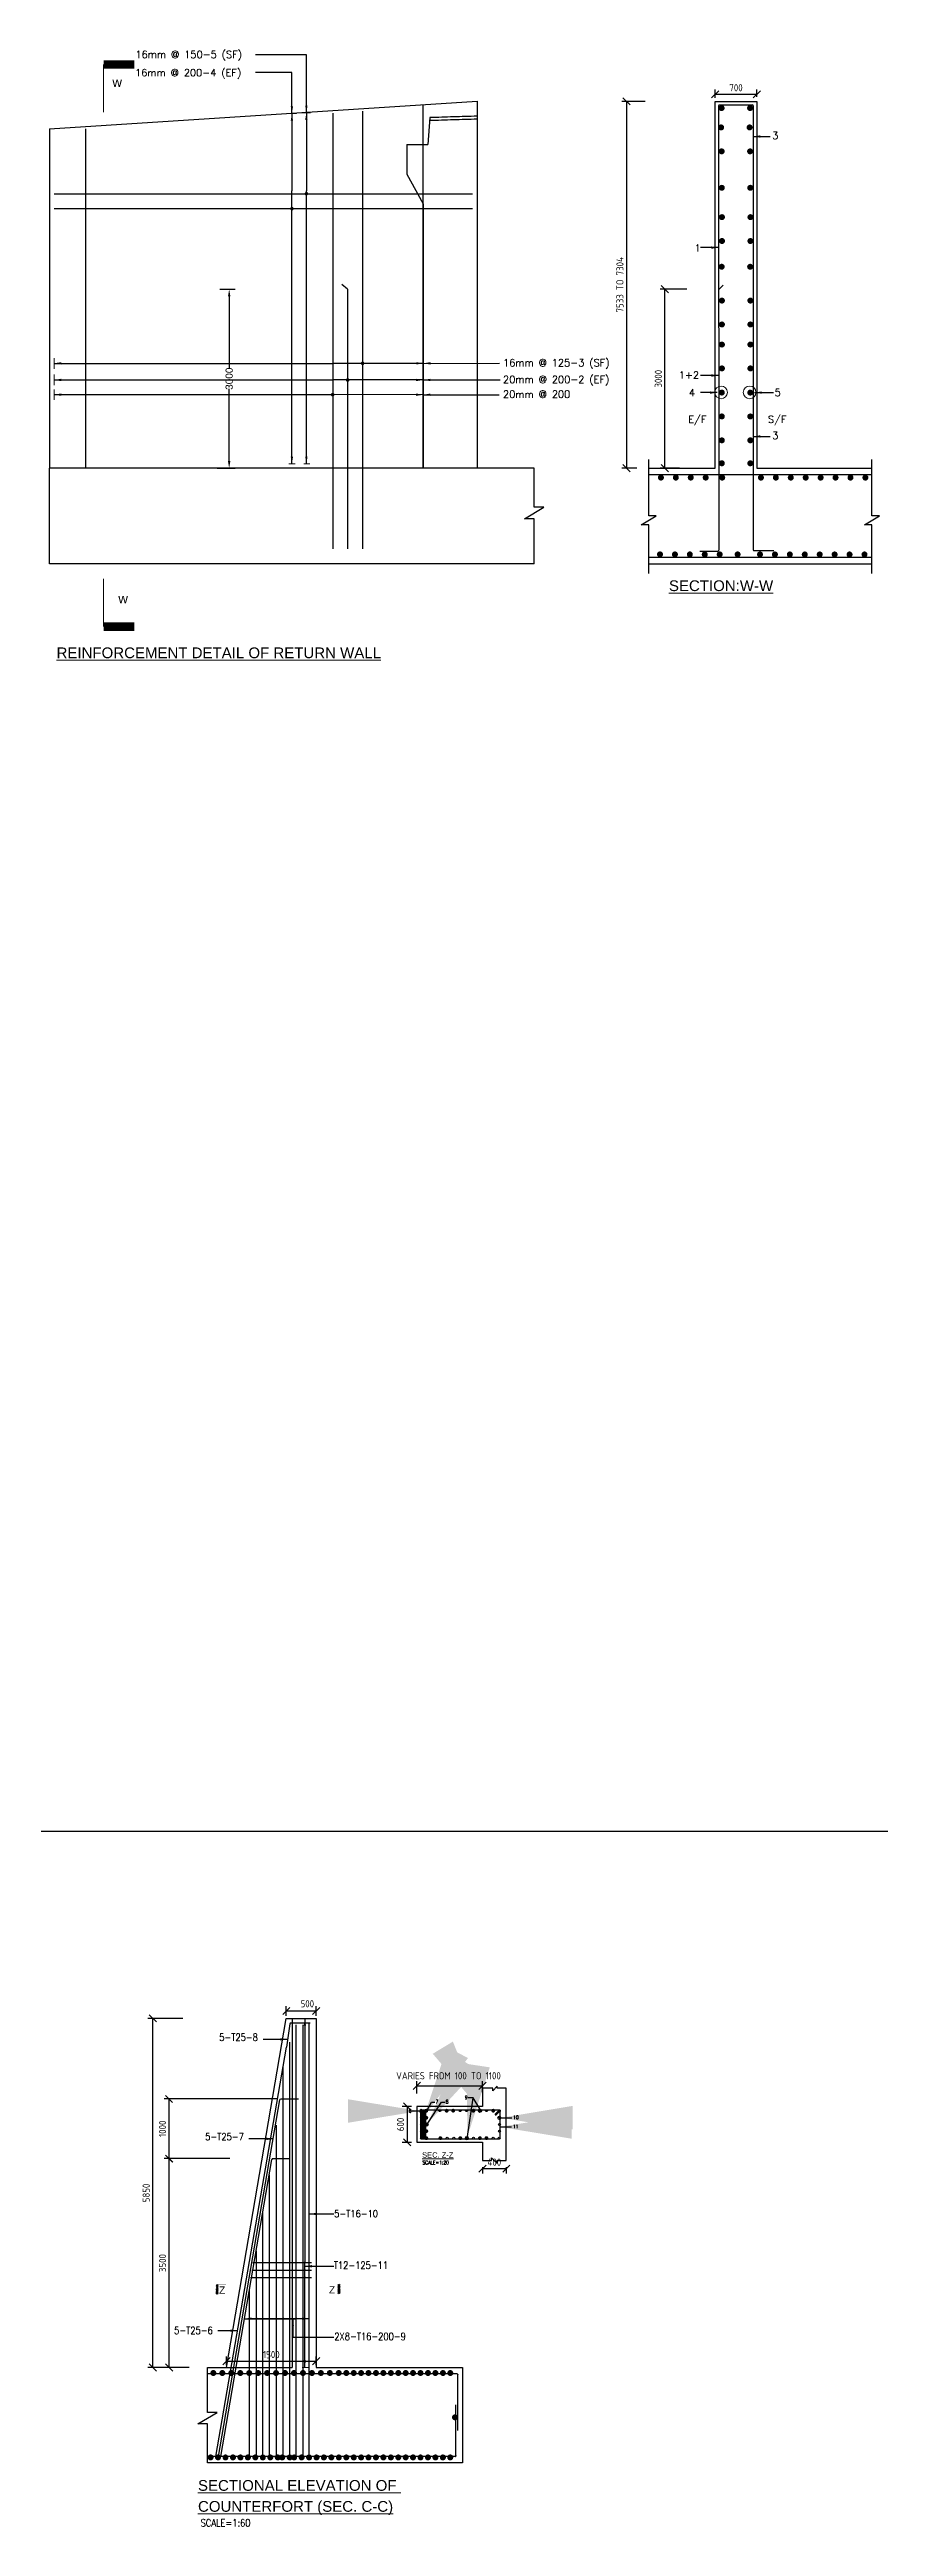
# Model space of a CAD drawing. Header units: millimetres. Extents: x 1231188 to 3899118, y -5478610 to -489530.
# Drawn here: x 2758633 to 2772532, y -3248730 to -3207223 of the extents above; entities that cross this region are included whole.
import ezdxf

# ---------------------------------------------------------------- set-up
doc = ezdxf.new("R2010")
doc.units = ezdxf.units.MM
doc.header["$LTSCALE"] = 25
doc.header["$MEASUREMENT"] = 0
doc.header["$PDMODE"] = 3
doc.linetypes.add('DASHED2', pattern=[0.375, 0.25, -0.125])
doc.linetypes.add('HIDDEN', pattern=[0.375, 0.25, -0.125])
doc.layers.get('0').update_dxf_attribs({"lineweight": 13})
doc.layers.get('Defpoints').update_dxf_attribs({"color": 230, "lineweight": 9})
for name, color, linetype in [('ABUTMENT', 1, 'Continuous'), ('con_out', 7, 'Continuous'), ('Pile Cap', 21, 'Continuous'), ('Reinf', 1, 'Continuous'), ('Sec_Mark', 3, 'Continuous'), ('Shade', 15, 'Continuous'), ('Wearing Course', 7, 'Continuous'), ('Wingwall-4', 7, 'Continuous')]:
    doc.layers.add(name, color=color, linetype=linetype)
for name, color, linetype, lineweight in [('COLUMN', 1, 'Continuous', 25), ('DIM', 8, 'Continuous', 13), ('DIMEN', 8, 'Continuous', 9), ('text', 7, 'Continuous', 18), ('TITLE', 6, 'Continuous', 9)]:
    doc.layers.add(name, color=color, linetype=linetype, lineweight=lineweight)
doc.styles.add('ARIAL', font='arial.ttf', dxfattribs={"height": 400})
doc.styles.add('DIM', font='isocp3.shx', dxfattribs={"oblique": 10})
doc.styles.add('ISO', font='isocp3.shx')
doc.styles.add('SIMPLEX', font='simplex.shx')
doc.styles.get("Standard").update_dxf_attribs({"font": 'swissl.ttf'})
doc.styles.add('Title', font='arial.ttf')
doc.dimstyles.new('dim-50', dxfattribs={"dimtxt": 200, "dimasz": 200, "dimexe": 20, "dimexo": 20, "dimgap": 0.09, "dimtad": 0, "dimdec": 0, "dimzin": 0, "dimdsep": 46, "dimtxsty": 'Standard', "dimcen": 0.09, "dimclrd": 5, "dimclrt": 5, "dimazin": 0, "dimtfac": 1, "dimtdec": 0, "dimtofl": 0, "dimtmove": 0, "dimatfit": 3, "dimfxl": 1, "dimtolj": 1, "dimtzin": 0, "dimarcsym": 0})
doc.dimstyles.new('Dim_20', dxfattribs={"dimscale": 20, "dimtxt": 1.8, "dimasz": 40, "dimexe": 40, "dimexo": 5, "dimgap": 5, "dimtad": 1, "dimdec": 0, "dimzin": 0, "dimdsep": 46, "dimtxsty": 'DIM', "dimcen": 0.09, "dimclrd": 5, "dimclre": 5, "dimclrt": 7, "dimadec": 0, "dimazin": 0, "dimtfac": 1, "dimtdec": 0, "dimtmove": 0, "dimatfit": 3, "dimfxl": 40, "dimfxlon": 1, "dimtolj": 1, "dimtzin": 0, "dimarcsym": 0})
doc.dimstyles.new('dim_30', dxfattribs={"dimtxt": 60, "dimasz": 60, "dimexe": 60, "dimexo": 15, "dimgap": 15, "dimtad": 1, "dimdec": 0, "dimzin": 0, "dimdsep": 46, "dimtxsty": 'DIM', "dimblk": 'OBLIQUE', "dimcen": 30, "dimclrd": 5, "dimclre": 5, "dimclrt": 7, "dimadec": 0, "dimazin": 0, "dimtfac": 1, "dimtdec": 0, "dimtmove": 0, "dimatfit": 3, "dimfxl": 20, "dimtolj": 1, "dimtzin": 0, "dimarcsym": 0})
doc.dimstyles.new('dim_40', dxfattribs={"dimtxt": 80, "dimasz": 80, "dimexe": 80, "dimexo": 40, "dimgap": 15, "dimtad": 1, "dimdec": 0, "dimzin": 0, "dimdsep": 46, "dimtxsty": 'DIM', "dimblk": 'OBLIQUE', "dimcen": 40, "dimclrd": 5, "dimclre": 5, "dimclrt": 7, "dimadec": 0, "dimazin": 0, "dimtfac": 1, "dimtdec": 0, "dimtmove": 1, "dimatfit": 3, "dimfxl": 1, "dimtolj": 1, "dimtzin": 0, "dimarcsym": 0})
doc.dimstyles.new('dimen_50', dxfattribs={"dimtxt": 100, "dimasz": 100, "dimexe": 50, "dimexo": 50, "dimgap": 20, "dimtad": 1, "dimdec": 0, "dimzin": 0, "dimdsep": 46, "dimtxsty": 'Standard', "dimcen": 50, "dimclrd": 5, "dimclre": 5, "dimclrt": 2, "dimadec": 0, "dimazin": 0, "dimtfac": 1, "dimtdec": 0, "dimtofl": 0, "dimtmove": 0, "dimatfit": 3, "dimfxl": 1, "dimtolj": 1, "dimtzin": 0, "dimarcsym": 0})

msp = doc.modelspace()

# ---------------------------------------------------------------- texts
at = {"layer": 'Sec_Mark', "color": 6, "style": 'Title'}
for p in [(2761472.84811, -3244828.67769), (2763312.83441, -3244824.49347)]:
    msp.add_text('Z', height=120, dxfattribs=at).set_placement(p)
at = {"layer": 'text', "ltscale": 20}
for s, height, style, p in [('16mm @ 150-5 (SF)', 120, 'SIMPLEX', (2760070.38423, -3207365.47999)), ('16mm @ 200-4 (EF)', 120, 'SIMPLEX', (2760063.49612, -3207671.1303)), ('w', 160, 'Title', (2759684.38268, -3207847.76879)), ('3', 120, 'SIMPLEX', (2770734.96428, -3208724.42176)), ('1', 120, 'SIMPLEX', (2769436.81868, -3210609.49555)), ('16mm @ 125-3 (SF)', 120, 'SIMPLEX', (2766227.3931, -3212531.81738)), ('1+2', 120, 'SIMPLEX', (2769172.37727, -3212736.7158)), ('20mm @ 200', 120, 'SIMPLEX', (2766227.40046, -3213058.44023)), ('20mm @ 200-2 (EF)', 120, 'SIMPLEX', (2766228.11576, -3212811.19972)), ('4', 120, 'SIMPLEX', (2769341.15149, -3213033.64425)), ('5', 120, 'SIMPLEX', (2770777.05915, -3213029.75897)), ('E/F', 120, 'SIMPLEX', (2769329.66088, -3213480.04237)), ('S/F', 120, 'SIMPLEX', (2770664.89126, -3213480.04237)), ('3', 120, 'SIMPLEX', (2770734.96428, -3213750.63181)), ('w', 160, 'Title', (2759784, -3216501))]:
    msp.add_text(s, height=height, dxfattribs=dict(at, style=style)).set_placement(p)
at = {"layer": 'text', "ltscale": 20, "style": 'SIMPLEX'}
for s, height, width, p in [('5-T25-8', 120, 0.85, (2761474.86419, -3240591.5945)), ('7', 60, 0.9, (2765098.29117, -3241642.57142)), ('8', 60, 0.9, (2765267.23267, -3241642.57142)), ('9', 60, 0.9, (2765588.49886, -3241572.2067)), ('6', 60, 0.9, (2764647.00437, -3241796.62203)), ('11', 60, 0.9, (2766394.53989, -3242056.86719)), ('10', 60, 0.9, (2766397.32965, -3241903.68748)), ('5-T25-7', 120, 0.85, (2761239.72434, -3242259.16345)), ('SCALE=1:20', 60, 0.9, (2764878.61489, -3242661.58455)), ('5-T16-10', 120, 0.85, (2763399.90519, -3243547.50503)), ('T12-125-11', 120, 0.85, (2763392.60121, -3244412.14988)), ('5-T25-6', 120, 0.85, (2760718.862, -3245505.21603)), ('2X8-T16-200-9', 120, 0.85, (2763402.24611, -3245606.23592)), ('SCALE=1:60', 120, 0.85, (2761163.03599, -3248729.92755))]:
    msp.add_text(s, height=height, dxfattribs=dict(at, width=width)).set_placement(p)
at = {"layer": 'TITLE', "ltscale": 20, "style": 'ARIAL'}
for s, height, p in [('%%USECTION:W-W', 180, (2769006.82351, -3216297.47398)), ('%%UREINFORCEMENT DETAIL OF RETURN WALL', 180, (2758749.86983, -3217422)), ('%%USEC. Z-Z', 90, (2764872.8444, -3242549.5939)), ('%%USECTIONAL ELEVATION OF ', 180, (2761118.76576, -3248132.56841)), ('%%UCOUNTERFORT (SEC. C-C)', 180, (2761118.76576, -3248483.88646))]:
    msp.add_text(s, height=height, dxfattribs=at).set_placement(p)

# ---------------------------------------------------------------- blocks, each defined once
blk = doc.blocks.new('SEC')
at = {"layer": 'text', "color": 6, "linetype": 'ByBlock', "ltscale": 100}
blk.add_lwpolyline([(-799, 0), (0, 0)], dxfattribs=at)
blk.add_lwpolyline([(0, 0, 140, 140, 0), (0, -514, 0, 0, 0)], format="xyseb", dxfattribs=at)
blk = doc.blocks.new('_Oblique')
at = {"color": 0, "linetype": 'ByBlock', "lineweight": -2}
blk.add_line((-0.5, -0.5), (0.5, 0.5), dxfattribs=at)
blk = doc.blocks.new('MARK')
h = blk.add_hatch()
h.set_pattern_fill('ANSI31', color=8, scale=562.5, angle=90, style=0)
h.set_pattern_definition([(135, (-17645.02, 17766.96), (-49.71845, -49.71845), [])])
h.paths.add_polyline_path([(0, 749), (-710, 749), (-710, 588), (0, 588)])
at = {"const_width": 12}
blk.add_lwpolyline([(0, 588), (0, 749), (-710, 749), (-710, 588)], close=True, dxfattribs=at)
blk.add_lwpolyline([(0, 749), (0, 0)], dxfattribs=at)
blk = doc.blocks.new('DO')
at = {"ltscale": 20, "const_width": 50}
blk.add_lwpolyline([(-25, 0, 1), (25, 0, 1)], format="xyb", close=True, dxfattribs=at)
blk = doc.blocks.new('*D531')
at = {"layer": 'Defpoints', "color": 0, "lineweight": -2, "ltscale": 20, "transparency": 16777216}
for p in [(2760635, -3242566), (2761691, -3242566), (2761010, -3246066)]:
    blk.add_point(p, dxfattribs=at)
at = {"layer": 'DIM', "color": 5, "lineweight": -2, "ltscale": 20, "transparency": 16777216}
for p, q in [((2761651, -3242566), (2760555, -3242566)), ((2760635, -3246066), (2760635, -3242566)), ((2760970, -3246066), (2760555, -3246066))]:
    blk.add_line(p, q, dxfattribs=at)
at = {"layer": 'DIM', "color": 5, "lineweight": -2, "ltscale": 20, "transparency": 16777216, "xscale": 120, "yscale": 120, "zscale": 120}
for p, rotation in [((2760635, -3242566), 90), ((2760635, -3246066), 270)]:
    blk.add_blockref('_Oblique', p, dxfattribs=dict(at, rotation=rotation))
at = {"layer": 'DIM', "color": 7, "ltscale": 20, "transparency": 16777216, "insert": (2760525, -3244316), "char_height": 120, "attachment_point": 5, "rotation": 90, "style": 'ISO'}
blk.add_mtext('\\A1;3500', dxfattribs=at)
blk = doc.blocks.new('*D532')
at = {"layer": 'Defpoints', "color": 0, "lineweight": -2, "ltscale": 20, "transparency": 16777216}
for p in [(2761597, -3246066), (2763097, -3245960), (2763097, -3246066)]:
    blk.add_point(p, dxfattribs=at)
at = {"layer": 'DIMEN', "color": 5, "lineweight": -2, "ltscale": 20, "transparency": 16777216}
for p, q in [((2761597, -3246026), (2761597, -3245880)), ((2761597, -3245960), (2763097, -3245960)), ((2763097, -3246026), (2763097, -3245880))]:
    blk.add_line(p, q, dxfattribs=at)
at = {"layer": 'DIMEN', "color": 5, "lineweight": -2, "ltscale": 20, "transparency": 16777216, "xscale": 120, "yscale": 120, "zscale": 120, "rotation": 180}
blk.add_blockref('_Oblique', (2761597, -3245960), dxfattribs=at)
at = {"layer": 'DIMEN', "color": 5, "lineweight": -2, "ltscale": 20, "transparency": 16777216, "xscale": 120, "yscale": 120, "zscale": 120}
blk.add_blockref('_Oblique', (2763097, -3245960), dxfattribs=at)
at = {"layer": 'DIMEN', "color": 7, "ltscale": 20, "transparency": 16777216, "insert": (2762347, -3245850), "char_height": 120, "attachment_point": 5, "style": 'ISO'}
blk.add_mtext('\\A1;1500', dxfattribs=at)
blk = doc.blocks.new('*D533')
at = {"layer": 'Defpoints', "color": 0, "lineweight": -2, "ltscale": 20, "transparency": 16777216}
for p in [(2760361, -3240215), (2760905, -3240215), (2761010, -3246066)]:
    blk.add_point(p, dxfattribs=at)
at = {"layer": 'DIMEN', "color": 5, "lineweight": -2, "ltscale": 20, "transparency": 16777216}
for p, q in [((2760865, -3240215), (2760281, -3240215)), ((2760361, -3246066), (2760361, -3240215)), ((2760970, -3246066), (2760281, -3246066))]:
    blk.add_line(p, q, dxfattribs=at)
at = {"layer": 'DIMEN', "color": 5, "lineweight": -2, "ltscale": 20, "transparency": 16777216, "xscale": 120, "yscale": 120, "zscale": 120}
for p, rotation in [((2760361, -3240215), 90), ((2760361, -3246066), 270)]:
    blk.add_blockref('_Oblique', p, dxfattribs=dict(at, rotation=rotation))
at = {"layer": 'DIMEN', "color": 7, "ltscale": 20, "transparency": 16777216, "insert": (2760251, -3243141), "char_height": 120, "attachment_point": 5, "rotation": 90, "style": 'ISO'}
blk.add_mtext('\\A1;5850', dxfattribs=at)
blk = doc.blocks.new('*D534')
at = {"layer": 'Defpoints', "color": 0, "lineweight": -2, "ltscale": 20, "transparency": 16777216}
for p in [(2762597, -3240215), (2763097, -3240092), (2763097, -3240215)]:
    blk.add_point(p, dxfattribs=at)
at = {"layer": 'DIMEN', "color": 5, "lineweight": -2, "ltscale": 20, "transparency": 16777216}
for p, q in [((2762597, -3240175), (2762597, -3240012)), ((2763097, -3240175), (2763097, -3240012)), ((2762597, -3240092), (2763097, -3240092))]:
    blk.add_line(p, q, dxfattribs=at)
at = {"layer": 'DIMEN', "color": 5, "lineweight": -2, "ltscale": 20, "transparency": 16777216, "xscale": 120, "yscale": 120, "zscale": 120, "rotation": 180}
blk.add_blockref('_Oblique', (2762597, -3240092), dxfattribs=at)
at = {"layer": 'DIMEN', "color": 5, "lineweight": -2, "ltscale": 20, "transparency": 16777216, "xscale": 120, "yscale": 120, "zscale": 120}
blk.add_blockref('_Oblique', (2763097, -3240092), dxfattribs=at)
at = {"layer": 'DIMEN', "color": 7, "ltscale": 20, "transparency": 16777216, "insert": (2762950, -3239971), "char_height": 120, "attachment_point": 5, "style": 'ISO'}
blk.add_mtext('\\A1;500', dxfattribs=at)
blk = doc.blocks.new('*D535')
at = {"layer": 'Defpoints', "color": 0, "lineweight": -2, "ltscale": 20, "transparency": 16777216}
for p in [(2769780, -3208070), (2770480, -3207972), (2770480, -3208057)]:
    blk.add_point(p, dxfattribs=at)
at = {"layer": 'DIMEN', "color": 5, "lineweight": -2, "ltscale": 20, "transparency": 16777216}
for p, q in [((2769780, -3208030), (2769780, -3207892)), ((2769780, -3207972), (2770480, -3207972)), ((2770480, -3208017), (2770480, -3207892))]:
    blk.add_line(p, q, dxfattribs=at)
at = {"layer": 'DIMEN', "color": 5, "lineweight": -2, "ltscale": 20, "transparency": 16777216, "xscale": 120, "yscale": 120, "zscale": 120, "rotation": 180}
blk.add_blockref('_Oblique', (2769780, -3207972), dxfattribs=at)
at = {"layer": 'DIMEN', "color": 5, "lineweight": -2, "ltscale": 20, "transparency": 16777216, "xscale": 120, "yscale": 120, "zscale": 120}
blk.add_blockref('_Oblique', (2770480, -3207972), dxfattribs=at)
at = {"layer": 'DIMEN', "color": 7, "ltscale": 20, "transparency": 16777216, "insert": (2770130, -3207862), "char_height": 120, "attachment_point": 5, "style": 'ISO'}
blk.add_mtext('\\A1;700', dxfattribs=at)
blk = doc.blocks.new('*D524')
at = {"layer": 'Defpoints', "color": 0, "lineweight": -2, "ltscale": 20, "transparency": 16777216}
for p in [(2768649, -3208092), (2768296, -3214239), (2768509, -3214239)]:
    blk.add_point(p, dxfattribs=at)
at = {"layer": 'DIMEN', "color": 5, "lineweight": -2, "ltscale": 20, "transparency": 16777216}
for p, q in [((2768609, -3208092), (2768216, -3208092)), ((2768296, -3208092), (2768296, -3214239)), ((2768469, -3214239), (2768216, -3214239))]:
    blk.add_line(p, q, dxfattribs=at)
at = {"layer": 'DIMEN', "color": 5, "lineweight": -2, "ltscale": 20, "transparency": 16777216, "xscale": 120, "yscale": 120, "zscale": 120}
for p, rotation in [((2768296, -3208092), 90), ((2768296, -3214239), 270)]:
    blk.add_blockref('_Oblique', p, dxfattribs=dict(at, rotation=rotation))
at = {"layer": 'DIMEN', "color": 7, "ltscale": 20, "transparency": 16777216, "insert": (2768186, -3211165), "char_height": 120, "attachment_point": 5, "rotation": 90, "style": 'ISO'}
blk.add_mtext('\\A1;7533 TO 7304', dxfattribs=at)
blk = doc.blocks.new('*D525')
at = {"layer": 'Defpoints', "color": 0, "lineweight": -2, "ltscale": 20, "transparency": 16777216}
for p in [(2764783, -3241512), (2765883, -3241346), (2765883, -3241492)]:
    blk.add_point(p, dxfattribs=at)
at = {"layer": 'DIMEN', "color": 5, "lineweight": -2, "ltscale": 20, "transparency": 16777216}
for p, q in [((2764783, -3241472), (2764783, -3241266)), ((2765883, -3241452), (2765883, -3241266)), ((2764783, -3241346), (2765883, -3241346))]:
    blk.add_line(p, q, dxfattribs=at)
at = {"layer": 'DIMEN', "color": 5, "lineweight": -2, "ltscale": 20, "transparency": 16777216, "xscale": 120, "yscale": 120, "zscale": 120, "rotation": 180}
blk.add_blockref('_Oblique', (2764783, -3241346), dxfattribs=at)
at = {"layer": 'DIMEN', "color": 5, "lineweight": -2, "ltscale": 20, "transparency": 16777216, "xscale": 120, "yscale": 120, "zscale": 120}
blk.add_blockref('_Oblique', (2765883, -3241346), dxfattribs=at)
at = {"layer": 'DIMEN', "color": 7, "ltscale": 20, "transparency": 16777216, "insert": (2765314, -3241177), "char_height": 120, "attachment_point": 5, "style": 'ISO'}
blk.add_mtext('\\A1;VARIES FROM 100 TO 1100', dxfattribs=at)
blk = doc.blocks.new('*D526')
at = {"layer": 'Defpoints', "color": 0, "lineweight": -2, "ltscale": 20, "transparency": 16777216}
for p in [(2764736, -3241693), (2764621, -3242293), (2764736, -3242293)]:
    blk.add_point(p, dxfattribs=at)
at = {"layer": 'DIMEN', "color": 5, "lineweight": -2, "ltscale": 20, "transparency": 16777216}
for p, q in [((2764696, -3241693), (2764541, -3241693)), ((2764621, -3241693), (2764621, -3242293)), ((2764696, -3242293), (2764541, -3242293))]:
    blk.add_line(p, q, dxfattribs=at)
at = {"layer": 'DIMEN', "color": 5, "lineweight": -2, "ltscale": 20, "transparency": 16777216, "xscale": 120, "yscale": 120, "zscale": 120}
for p, rotation in [((2764621, -3241693), 90), ((2764621, -3242293), 270)]:
    blk.add_blockref('_Oblique', p, dxfattribs=dict(at, rotation=rotation))
at = {"layer": 'DIMEN', "color": 7, "ltscale": 20, "transparency": 16777216, "insert": (2764511, -3241993), "char_height": 120, "attachment_point": 5, "rotation": 90, "style": 'ISO'}
blk.add_mtext('\\A1;600', dxfattribs=at)
blk = doc.blocks.new('*D527')
at = {"layer": 'Defpoints', "color": 0, "lineweight": -2, "ltscale": 20, "transparency": 16777216}
for p in [(2765883, -3242668), (2766283, -3242668), (2766283, -3242734)]:
    blk.add_point(p, dxfattribs=at)
at = {"layer": 'DIMEN', "color": 5, "lineweight": -2, "ltscale": 20, "transparency": 16777216}
for p, q in [((2765883, -3242708), (2765883, -3242814)), ((2765883, -3242734), (2766283, -3242734)), ((2766283, -3242708), (2766283, -3242814))]:
    blk.add_line(p, q, dxfattribs=at)
at = {"layer": 'DIMEN', "color": 5, "lineweight": -2, "ltscale": 20, "transparency": 16777216, "xscale": 120, "yscale": 120, "zscale": 120, "rotation": 180}
blk.add_blockref('_Oblique', (2765883, -3242734), dxfattribs=at)
at = {"layer": 'DIMEN', "color": 5, "lineweight": -2, "ltscale": 20, "transparency": 16777216, "xscale": 120, "yscale": 120, "zscale": 120}
blk.add_blockref('_Oblique', (2766283, -3242734), dxfattribs=at)
at = {"layer": 'DIMEN', "color": 7, "ltscale": 20, "transparency": 16777216, "insert": (2766083, -3242624), "char_height": 120, "attachment_point": 5, "style": 'ISO'}
blk.add_mtext('\\A1;400', dxfattribs=at)
blk = doc.blocks.new('*D528')
at = {"layer": 'Defpoints', "color": 0, "lineweight": -2, "ltscale": 20, "transparency": 16777216}
for p in [(2760634, -3241566), (2762494, -3241566), (2761449, -3242566)]:
    blk.add_point(p, dxfattribs=at)
at = {"layer": 'DIM', "color": 5, "lineweight": -2, "ltscale": 20, "transparency": 16777216}
for p, q in [((2762454, -3241566), (2760554, -3241566)), ((2760634, -3242566), (2760634, -3241566)), ((2761409, -3242566), (2760554, -3242566))]:
    blk.add_line(p, q, dxfattribs=at)
at = {"layer": 'DIM', "color": 5, "lineweight": -2, "ltscale": 20, "transparency": 16777216, "xscale": 120, "yscale": 120, "zscale": 120}
for p, rotation in [((2760634, -3241566), 90), ((2760634, -3242566), 270)]:
    blk.add_blockref('_Oblique', p, dxfattribs=dict(at, rotation=rotation))
at = {"layer": 'DIM', "color": 7, "ltscale": 20, "transparency": 16777216, "insert": (2760524, -3242066), "char_height": 120, "attachment_point": 5, "rotation": 90, "style": 'ISO'}
blk.add_mtext('\\A1;1000', dxfattribs=at)
blk = doc.blocks.new('*D529')
at = {"layer": 'Defpoints', "color": 0, "linetype": 'ByBlock', "lineweight": -2, "ltscale": 100, "transparency": 16777216}
for p in [(2761404, -3211239), (2761641, -3211239), (2761362, -3214239)]:
    blk.add_point(p, dxfattribs=at)
at = {"layer": 'DIM', "color": 0, "linetype": 'ByBlock', "lineweight": -2, "ltscale": 100, "transparency": 16777216}
for p, q in [((2761484, -3211239), (2761741, -3211239)), ((2761442, -3214239), (2761741, -3214239))]:
    blk.add_line(p, q, dxfattribs=at)
at = {"layer": 'DIM', "color": 5, "linetype": 'ByBlock', "lineweight": -2, "ltscale": 100, "transparency": 16777216}
for p, q in [((2761641, -3211359), (2761641, -3212567)), ((2761641, -3214119), (2761641, -3212911))]:
    blk.add_line(p, q, dxfattribs=at)
for points in [[(2761621, -3211359), (2761661, -3211359), (2761641, -3211239)], [(2761621, -3214119), (2761661, -3214119), (2761641, -3214239)]]:
    blk.add_solid(points, dxfattribs=at)
at = {"layer": 'DIM', "color": 5, "linetype": 'ByBlock', "ltscale": 100, "transparency": 16777216, "insert": (2761641, -3212739), "char_height": 120, "attachment_point": 5, "rotation": 90}
blk.add_mtext('\\A1;3000', dxfattribs=at)
blk = doc.blocks.new('*D530')
at = {"layer": 'Defpoints', "color": 0, "lineweight": -2, "ltscale": 20, "transparency": 16777216}
for p in [(2768939, -3211239), (2769346, -3211239), (2769224, -3214239)]:
    blk.add_point(p, dxfattribs=at)
at = {"layer": 'DIMEN', "color": 5, "lineweight": -2, "ltscale": 20, "transparency": 16777216}
for p, q in [((2769306, -3211239), (2768859, -3211239)), ((2768939, -3214239), (2768939, -3211239)), ((2769184, -3214239), (2768859, -3214239))]:
    blk.add_line(p, q, dxfattribs=at)
at = {"layer": 'DIMEN', "color": 5, "lineweight": -2, "ltscale": 20, "transparency": 16777216, "xscale": 120, "yscale": 120, "zscale": 120}
for p, rotation in [((2768939, -3211239), 90), ((2768939, -3214239), 270)]:
    blk.add_blockref('_Oblique', p, dxfattribs=dict(at, rotation=rotation))
at = {"layer": 'DIMEN', "color": 7, "ltscale": 20, "transparency": 16777216, "insert": (2768829, -3212739), "char_height": 120, "attachment_point": 5, "rotation": 90, "style": 'ISO'}
blk.add_mtext('\\A1;3000', dxfattribs=at)

# ---------------------------------------------------------------- dimensions: what is measured, and where the dimension line sits
at = {"layer": 'DIM', "linetype": 'ByBlock', "ltscale": 100}
dim = msp.add_linear_dim(base=(2761640.83885, -3211239.11643), p1=(2761362.37833, -3214239.11643), p2=(2761403.94936, -3211239.11643), angle=90, dimstyle='dim-50', override={"dimtxt": 120, "dimasz": 120, "dimexe": 100, "dimexo": 80}, dxfattribs=at)
dim.commit()
dim.dimension.update_dxf_attribs({"geometry": '*D529', "text_midpoint": (2761640.83885, -3212739.11643)})
at = {"layer": 'DIM', "ltscale": 20}
for base, p1, p2, picture, middle in [((2760634.20879, -3241565.96951), (2761448.62269, -3242565.96951), (2762493.63907, -3241565.96951), '*D528', (2760524.20879, -3242065.96951)), ((2760634.90589, -3242565.96951), (2761010.08344, -3246065.71673), (2761690.9104, -3242565.96951), '*D531', (2760524.90589, -3244315.84312))]:
    dim = msp.add_linear_dim(base=base, p1=p1, p2=p2, angle=90, dimstyle='dim_40', override={"dimtxt": 120, "dimasz": 120, "dimgap": 50, "dimtxsty": 'ISO'}, dxfattribs=at)
    dim.commit()
    dim.dimension.update_dxf_attribs({"geometry": picture, "text_midpoint": middle})
at = {"layer": 'DIMEN', "ltscale": 20}
dim = msp.add_linear_dim(base=(2768295.93822, -3214239.11643), p1=(2768648.70249, -3208091.78939), p2=(2768508.8319, -3214239.11643), angle=90, text='7533 TO 7304', dimstyle='dim_40', override={"dimtxt": 120, "dimasz": 120, "dimgap": 50, "dimtxsty": 'ISO'}, dxfattribs=at)
dim.commit()
dim.dimension.update_dxf_attribs({"geometry": '*D524', "text_midpoint": (2768185.93822, -3211165.45291)})
for base, p1, p2, override, picture, middle in [((2770479.5361, -3207972.43376), (2769779.5361, -3208070.19748), (2770479.5361, -3208056.5876), {"dimtxt": 120, "dimasz": 120, "dimgap": 50, "dimtxsty": 'ISO'}, '*D535', (2770129.5361, -3207972.43376)), ((2763097.04565, -3240092.03819), (2762597.30748, -3240215.38969), (2763097.04565, -3240215.38969), {"dimtxt": 120, "dimasz": 120, "dimgap": 50, "dimtxsty": 'ISO', "dimtmove": 2}, '*D534', (2762950.4797, -3239970.59153))]:
    dim = msp.add_linear_dim(base=base, p1=p1, p2=p2, dimstyle='dim_40', override=override, dxfattribs=at)
    dim.commit()
    dim.dimension.update_dxf_attribs({"geometry": picture, "text_midpoint": middle, "dimtype": 160})
for base, p1, p2, picture, middle in [((2768938.5014, -3211239.11643), (2769223.85915, -3214239.11643), (2769345.5673, -3211239.11643), '*D530', (2768828.5014, -3212739.11643)), ((2760360.67845, -3240215.38969), (2761010.08344, -3246065.71673), (2760904.78818, -3240215.38969), '*D533', (2760250.67845, -3243140.55321)), ((2764621.01958, -3242292.5619), (2764735.7794, -3241692.5619), (2764735.7794, -3242292.5619), '*D526', (2764511.01958, -3241992.5619))]:
    dim = msp.add_linear_dim(base=base, p1=p1, p2=p2, angle=90, dimstyle='dim_40', override={"dimtxt": 120, "dimasz": 120, "dimgap": 50, "dimtxsty": 'ISO'}, dxfattribs=at)
    dim.commit()
    dim.dimension.update_dxf_attribs({"geometry": picture, "text_midpoint": middle})
dim = msp.add_linear_dim(base=(2765883.1896, -3241346.2116), p1=(2764783.1896, -3241512.37142), p2=(2765883.1896, -3241492.32651), text='VARIES FROM 100 TO 1100', dimstyle='dim_40', override={"dimtxt": 120, "dimasz": 120, "dimgap": 50, "dimtxsty": 'ISO'}, dxfattribs=at)
dim.commit()
dim.dimension.update_dxf_attribs({"geometry": '*D525', "text_midpoint": (2765314.04307, -3241286.76607), "dimtype": 160})
for base, p1, p2, picture, middle in [((2766283.1896, -3242733.63221), (2765883.1896, -3242668.2609), (2766283.1896, -3242668.2609), '*D527', (2766083.1896, -3242623.63221)), ((2763097.04565, -3245960.08391), (2761597.04565, -3246065.71673), (2763097.04565, -3246065.71673), '*D532', (2762347.04565, -3245850.08391))]:
    dim = msp.add_linear_dim(base=base, p1=p1, p2=p2, dimstyle='dim_40', override={"dimtxt": 120, "dimasz": 120, "dimgap": 50, "dimtxsty": 'ISO'}, dxfattribs=at)
    dim.commit()
    dim.dimension.update_dxf_attribs({"geometry": picture, "text_midpoint": middle})

# ---------------------------------------------------------------- hatches: boundary and pattern name
at = {"layer": 'Shade', "ltscale": 20}
for points in [[(2764893.18656, -3241752.5619), (2764873.18656, -3241752.5619), (2764873.18656, -3242232.5619), (2764893.18656, -3242232.5619)], [(2764912.83366, -3241752.5619), (2764932.83366, -3241752.5619), (2764932.83366, -3242232.5619), (2764912.83366, -3242232.5619)]]:
    msp.add_hatch(color=256, dxfattribs=at).paths.add_polyline_path(points)

# ---------------------------------------------------------------- linework, layer by layer
at = {"layer": 'ABUTMENT'}
for p, q in [((2765792.5182, -3208088.78705), (2765792.5182, -3214239.11643)), ((2758632.55793, -3208551.89667), (2758632.55836, -3214239.11643))]:
    msp.add_line(p, q, dxfattribs=at)
msp.add_lwpolyline([(2758632.55792, -3208551.89667), (2765792.5182, -3208088.78705)], dxfattribs=at)
at = {"layer": 'COLUMN', "color": 1, "lineweight": -2, "ltscale": 100}
msp.add_circle((2762849.5, -3212322.5), 40192.66839, dxfattribs=at)
at = {"layer": 'con_out', "ltscale": 20}
for p, q in [((2769779.5361, -3214239.11643), (2769779.5361, -3208091.78939)), ((2769779.5361, -3208091.78939), (2770479.5361, -3208091.78939)), ((2770479.5361, -3208091.78939), (2770479.5361, -3214239.11643)), ((2768668.1822, -3214239.11643), (2769779.5361, -3214239.11643)), ((2770479.5361, -3214239.11643), (2772407.5, -3214239.11643)), ((2768668.1822, -3215839.11643), (2772407.5, -3215839.11643)), ((2761597.04565, -3246065.71673), (2762597.30748, -3240215.38969)), ((2762597.30748, -3240215.38969), (2763097.04565, -3240215.38969)), ((2763097.04565, -3240215.38969), (2763097.04565, -3246065.71673)), ((2761277.04092, -3246065.71673), (2761597.04565, -3246065.71673)), ((2761277.04092, -3246065.71673), (2761277.04092, -3246065.71673)), ((2763097.04565, -3246065.71673), (2765547.04565, -3246065.71673)), ((2765547.04565, -3246065.71673), (2765547.04565, -3247665.71673)), ((2765547.04565, -3247665.71673), (2761277.04092, -3247665.71673))]:
    msp.add_line(p, q, dxfattribs=at)
for points in [[(2766750.50285, -3215839.11643), (2766750.50285, -3215086.05542), (2766588.00285, -3215086.05542), (2766913.00285, -3214891.05542), (2766750.50285, -3214891.05542), (2766750.50285, -3214239.11643)], [(2768668.1822, -3216004.5), (2768668.1822, -3215189.06036), (2768543.1822, -3215189.06036), (2768793.1822, -3215039.06036), (2768668.1822, -3215039.06036), (2768668.1822, -3214090)], [(2772407.5, -3216004.5), (2772407.5, -3215189.06036), (2772282.5, -3215189.06036), (2772532.5, -3215039.06036), (2772407.5, -3215039.06036), (2772407.5, -3214090)], [(2761277.04092, -3247665.71673), (2761277.04092, -3247012.65572), (2761114.54092, -3247012.65572), (2761439.54092, -3246817.65572), (2761277.04092, -3246817.65572), (2761277.04092, -3246065.71673)]]:
    msp.add_lwpolyline(points, dxfattribs=at)
msp.add_lwpolyline([(2766283.1896, -3242598.59347), (2766283.1896, -3241386.53033), (2766131.49833, -3241386.53033), (2766131.49833, -3241349.03033), (2766056.91836, -3241429.36085), (2766056.91836, -3241386.53033), (2765883.1896, -3241386.53033), (2765883.1896, -3241692.5619), (2764783.1896, -3241692.5619), (2764783.1896, -3242292.5619), (2765883.1896, -3242292.5619), (2765883.1896, -3242598.59347), (2766037.06818, -3242598.59347), (2766037.06301, -3242551.87332), (2766131.55321, -3242644.98668), (2766131.55321, -3242598.59347), (2766283.1896, -3242598.59347)], close=True, dxfattribs=at)
at = {"layer": 'Defpoints', "lineweight": -2, "ltscale": 100}
msp.add_lwpolyline([(2749682.14353, -3193677.01542), (2799870.98955, -3193677.01542), (2799870.98955, -3237086.5691), (2749682.14353, -3237086.5691)], close=True, dxfattribs=at)
at = {"layer": 'DIM', "ltscale": 20}
msp.add_line((2762969.62671, -3246065.81887), (2762863.87497, -3246065.81887), dxfattribs=at)
at = {"layer": 'DIM', "color": 5, "linetype": 'ByBlock', "ltscale": 100}
for points in [[(2762619.08157, -3208295.40635), (2762770.02474, -3208295.40635)], [(2762861.39882, -3208282.54221), (2763004.96311, -3208282.54221)]]:
    msp.add_lwpolyline(points, dxfattribs=at)
at = {"layer": 'DIM', "linetype": 'ByBlock', "ltscale": 100}
for points in [[(2758707.55822, -3212392.10633), (2758707.55822, -3212570.51895), (2758707.55822, -3212445.31656)], [(2764892.5182, -3212380.94521), (2764892.5182, -3212575.4676)], [(2758707.55821, -3212916.87342), (2758707.55821, -3213095.28604), (2758707.55821, -3212970.08366)], [(2758707.55822, -3212670.31512), (2758707.55822, -3212848.72775), (2758707.55822, -3212723.52536)], [(2764892.5182, -3212683.5356), (2764892.5182, -3212840.2342)], [(2764892.5182, -3212945.59929), (2764892.5182, -3213083.38719)]]:
    msp.add_lwpolyline(points, dxfattribs=at)
at = {"layer": 'Pile Cap', "ltscale": 150}
for p, q in [((2766750.50285, -3214239.11643), (2758632.55836, -3214239.11643)), ((2758632.55836, -3215839.11643), (2758632.55836, -3214239.11643)), ((2766750.50285, -3215839.11643), (2758632.55836, -3215839.11643))]:
    msp.add_line(p, q, dxfattribs=at)
at = {"layer": 'Reinf', "linetype": 'DASHED2', "ltscale": 2000}
for p, q in [((2763375.23367, -3208291.50837), (2763375.23367, -3215589.09123)), ((2758707.55836, -3209889.18467), (2765717.5182, -3209889.18467)), ((2763625.23367, -3211239.11643), (2763525.95283, -3211162.15979)), ((2763625.23367, -3211239.11643), (2763625.23367, -3215589.09123))]:
    msp.add_line(p, q, dxfattribs=at)
at = {"layer": 'Reinf', "ltscale": 20}
for p, q in [((2763875.23367, -3208257.83225), (2763875.23367, -3215589.09123)), ((2769839.5361, -3208166.78939), (2769842.5361, -3215614.21338)), ((2769854.5361, -3208151.78939), (2770404.5361, -3208151.78939)), ((2770419.5361, -3208166.78939), (2770417.5361, -3215605)), ((2758707.55836, -3209639.18467), (2765717.5182, -3209639.18467)), ((2769843.80935, -3211241.95429), (2769914.52002, -3211171.24361)), ((2768668.1822, -3214345.63444), (2772407.5, -3214345.63444)), ((2768668.1822, -3215732.0028), (2772407.5, -3215732.0028)), ((2769522.23351, -3215629.21338), (2769827.5361, -3215629.21338)), ((2770432.5361, -3215620), (2770765.47752, -3215620)), ((2761415.86407, -3247557.6842), (2762598.79114, -3240698.11636)), ((2766164.3902, -3241752.5619), (2766089.12999, -3241827.82211)), ((2766178.1896, -3241766.57439), (2766102.82188, -3241841.94211)), ((2761498.95291, -3247557.6842), (2762357.12956, -3242581.28195)), ((2762640.92174, -3242567.03405), (2762376.39578, -3242567.03405)), ((2765457.04565, -3246174.25482), (2761277.04092, -3246174.25482)), ((2765424.54988, -3247557.6842), (2761277.04092, -3247557.6842))]:
    msp.add_line(p, q, dxfattribs=at)
at = {"layer": 'Reinf', "ltscale": 50}
for p, q in [((2762000.16615, -3244559.09948), (2763022.04565, -3244559.09948)), ((2762017.97185, -3244434.09948), (2763022.04565, -3244434.09948)), ((2762035.00001, -3244309.09948), (2763022.04565, -3244309.09948))]:
    msp.add_line(p, q, dxfattribs=at)
at = {"layer": 'Reinf', "ltscale": 20}
for points in [[(2762657.9681, -3240304.9605), (2762598.79114, -3240698.11636)], [(2762764.18092, -3247557.6842), (2762764.18092, -3240321.10366)], [(2762878.28584, -3247557.6842), (2762878.28584, -3240321.10366)], [(2762980.4776, -3247557.6842), (2762980.4776, -3240296.10366)], [(2762654.62846, -3247557.6842), (2762654.62846, -3240614.41517)], [(2762545.076, -3247557.6842), (2762545.076, -3241034.60019)], [(2762430.97108, -3247557.6842), (2762430.97108, -3242004.39094)], [(2762316.86616, -3247557.6842), (2762316.86616, -3242839.76171)], [(2762207.3137, -3247557.6842), (2762207.3137, -3243475.03547)], [(2762097.76124, -3247557.6842), (2762097.76124, -3244110.30923)], [(2761983.65632, -3247557.6842), (2761983.65632, -3244771.98184)]]:
    msp.add_lwpolyline(points, dxfattribs=at)
for points in [[(2762999.15697, -3240296.10366), (2762674.57623, -3240296.10366, 0.2506846313), (2762657.93857, -3240305.00463)], [(2761460.37259, -3247557.6842), (2762490.77621, -3241582.5707, -0.3650360645), (2762510.4853, -3241565.96951), (2762802.5334, -3241565.96951)], [(2764905.42937, -3241752.5619), (2764858.1896, -3241752.5619, 0.4142135624), (2764843.1896, -3241767.5619), (2764843.1896, -3242217.5619, 0.4142135624), (2764858.1896, -3242232.5619), (2766163.1896, -3242232.5619, 0.4142135624), (2766178.1896, -3242217.5619), (2766178.1896, -3241767.5619, 0.4142135624), (2766163.1896, -3241752.5619), (2764905.42937, -3241752.5619)], [(2765472.04565, -3247122.75077), (2765472.04565, -3246189.25482, 0.4142135624), (2765457.04565, -3246174.25482, -0.4142135624), (2765472.04565, -3246189.25482)], [(2765439.54988, -3247542.6842, -0.4142135624), (2765424.54988, -3247557.6842, 0.4142135624), (2765439.54988, -3247542.6842), (2765439.54988, -3246692.72023)]]:
    msp.add_lwpolyline(points, format="xyb", dxfattribs=at)
for points in [[(2764893.18656, -3242232.5619), (2764873.18656, -3242232.5619), (2764873.18656, -3241752.5619), (2764893.18656, -3241752.5619)], [(2764912.83366, -3242232.5619), (2764932.83366, -3242232.5619), (2764932.83366, -3241752.5619), (2764912.83366, -3241752.5619)]]:
    msp.add_lwpolyline(points, close=True, dxfattribs=at)
at = {"layer": 'Reinf', "ltscale": 20, "const_width": 18}
for points in [[(2762898.01895, -3244309.09948, 1), (2762916.01895, -3244309.09948, 1)], [(2762898.01895, -3244434.09948, 1), (2762916.01895, -3244434.09948, 1)], [(2762898.01895, -3244559.09948, 1), (2762916.01895, -3244559.09948, 1)], [(2762088.76124, -3245246.04688, 1), (2762106.76124, -3245246.04688, 1)], [(2762198.3137, -3245251.1044, 1), (2762216.3137, -3245251.1044, 1)], [(2762307.02774, -3245251.1044, 1), (2762325.02774, -3245251.1044, 1)], [(2762421.97108, -3245246.04688, 1), (2762439.97108, -3245246.04688, 1)], [(2762536.076, -3245246.04688, 1), (2762554.076, -3245246.04688, 1)], [(2762645.62846, -3245246.0423, 1), (2762663.62846, -3245246.0423, 1)], [(2762755.18092, -3245246.0423, 1), (2762773.18092, -3245246.0423, 1)]]:
    msp.add_lwpolyline(points, format="xyb", close=True, dxfattribs=at)
at = {"layer": 'Reinf', "ltscale": 20}
for centre, radius, start, end in [((2769854.5363, -3208167.28146), 15, 90, 180), ((2770404.5361, -3208166.78939), 15, 0, 90), ((2769827.5361, -3215614.21338), 15, 270, 0), ((2770432.5361, -3215605), 15, 180, 270), ((2770432.5361, -3215605), 15, 180, 270), ((2762376.39578, -3242587.03405), 20, 90, 173.677877115)]:
    msp.add_arc(centre, radius, start, end, dxfattribs=at)
at = {"layer": 'text', "color": 5, "ltscale": 20}
for p, q in [((2762748.06529, -3214164.11643), (2762642.60899, -3214164.11643)), ((2762993.32903, -3214164.11643), (2762890.4847, -3214164.11643))]:
    msp.add_line(p, q, dxfattribs=at)
at = {"layer": 'text', "color": 5, "const_width": 30}
for points in [[(2762919.13847, -3209639.18467, 1), (2762949.13847, -3209639.18467, 1)], [(2762676.37397, -3209889.18467, 1), (2762706.37397, -3209889.18467, 1)], [(2763860.23367, -3212481.25754, 1), (2763890.23367, -3212481.25754, 1)], [(2763360.23367, -3213006.02463, 1), (2763390.23367, -3213006.02463, 1)], [(2763610.23367, -3212759.46634, 1), (2763640.23367, -3212759.46634, 1)]]:
    msp.add_lwpolyline(points, format="xyb", close=True, dxfattribs=at)
at = {"layer": 'text', "color": 5, "ltscale": 20}
for centre, radius in [((2769881.17565, -3212968.70082), 106.28355), ((2770357.67565, -3212968.70082), 106.28355), ((2764858.5389, -3241768.09461), 29.45651), ((2764907.83422, -3241880.19363), 29.45651), ((2764947.48132, -3241992.82826), 29.45651), ((2765840.77241, -3241762.61877), 29.45651), ((2766165.60838, -3241882.48221), 29.45651), ((2765621.66749, -3242222.50503), 29.45651)]:
    msp.add_circle(centre, radius, dxfattribs=at)
at = {"layer": 'Wearing Course', "linetype": 'HIDDEN', "ltscale": 2000}
for p, q in [((2764892.5182, -3214239.11643), (2764892.5182, -3208146.99947)), ((2765003.79425, -3208364.04084), (2764969.33442, -3208812.59005)), ((2759232.55793, -3208551.89662), (2759232.55836, -3214239.11638)), ((2764619.33442, -3208812.59005), (2764969.33442, -3208812.59005)), ((2764892.5182, -3209812.47466), (2764892.5182, -3214239.11643)), ((2762697.04565, -3240215.38969), (2762697.04565, -3246065.71673)), ((2761597.04565, -3246065.71673), (2762697.04565, -3246065.71673))]:
    msp.add_line(p, q, dxfattribs=at)
msp.add_lwpolyline([(2764619.33442, -3208812.59005), (2764619.33442, -3209312.47466), (2764892.73421, -3209809.19536)], dxfattribs=at)
for centre, radius, start, end in [((2908065.70181, -7707025.64855), 4500885.67892, 91.81142373122, 91.82151830032), ((2908471.45441, -7732810.26531), 4526720.29259, 91.80622051298, 91.81620859048)]:
    msp.add_arc(centre, radius, start, end, dxfattribs=at)

# ---------------------------------------------------------------- block references
at = {"layer": 'Reinf', "ltscale": 20, "rotation": 180}
for p in [(2769881.17565, -3208527.41456), (2769889, -3208204), (2770357.67565, -3208527.41456), (2770365.5, -3208204), (2769892.67565, -3209539.65768), (2770369.17565, -3209539.65768), (2769895.17565, -3210031.15768), (2770371.67565, -3210031.15768), (2769895.17565, -3210431.15768), (2770371.67565, -3210431.15768), (2769894.17565, -3211429.67925), (2770370.67565, -3211429.67925), (2769894.17565, -3211829.67925), (2770370.67565, -3211829.67925), (2769892.75164, -3214156.28562), (2770369.25164, -3214156.28562), (2763602.85278, -3247573.07419), (2763727.85278, -3247573.07419), (2763851.05489, -3247572.97333), (2764224.257, -3247573.07419), (2764349.257, -3247573.07419), (2764474.257, -3247573.07419), (2764597.45912, -3247572.97333), (2765095.66123, -3247573.07419), (2765220.66123, -3247573.07419)]:
    msp.add_blockref('DO', p, dxfattribs=at)
at = {"layer": 'Reinf', "ltscale": 20, "xscale": -1}
for p in [(2769889.67565, -3208928.93612), (2770366.17565, -3208928.93612), (2769890.17565, -3210862.67925), (2770366.67565, -3210862.67925), (2769894.17565, -3212166.20082), (2770370.67565, -3212166.20082), (2769894.17565, -3212566.20082), (2770370.67565, -3212566.20082), (2769892.75164, -3212971.28562), (2770369.25164, -3212971.28562), (2769892.75164, -3213371.28562), (2770369.25164, -3213371.28562), (2769892.75164, -3213771.28562), (2770369.25164, -3213771.28562), (2770547.5, -3214396.5), (2770797.5, -3214396.5), (2771047.5, -3214396.5), (2771297.5, -3214396.5), (2771547.5, -3214396.5), (2771797.5, -3214396.5), (2772047.5, -3214396.5), (2772297.5, -3214396.5), (2770532, -3215683.5), (2770782, -3215683.5), (2771032, -3215683.5), (2771282, -3215683.5), (2771532, -3215683.5), (2771782, -3215683.5), (2772032, -3215683.5), (2772282, -3215683.5), (2761376.63423, -3246158.46012), (2761526.63423, -3246158.46012), (2762126.63423, -3246158.46012), (2762276.63423, -3246158.46012), (2762426.63423, -3246158.46012), (2762876.63423, -3246158.46012), (2763026.63423, -3246158.46012), (2763176.63423, -3246158.46012), (2763602.85278, -3246158.35926), (2763727.85278, -3246158.35926), (2763851.05489, -3246158.46012), (2764224.257, -3246158.35926), (2764349.257, -3246158.35926), (2764474.257, -3246158.35926), (2764597.45912, -3246158.46012), (2765095.66123, -3246158.35926), (2765220.66123, -3246158.35926)]:
    msp.add_blockref('DO', p, dxfattribs=at)
at = {"layer": 'Reinf', "ltscale": 20}
for p in [(2768872.5, -3214395.90438), (2769122.5, -3214395.90438), (2769372.5, -3214395.90438), (2769622.5, -3214395.90438), (2769898.77325, -3214396.38586), (2768857, -3215682.90438), (2769107, -3215682.90438), (2769357, -3215682.90438), (2769607, -3215682.90438), (2769857, -3215682.90438), (2770157, -3215682.90438), (2761676.63423, -3246158.46012), (2761826.63423, -3246158.46012), (2761976.63423, -3246158.46012), (2762576.63423, -3246158.46012), (2762726.63423, -3246158.46012), (2763326.63423, -3246158.46012), (2763476.63423, -3246158.46012), (2763974.257, -3246158.35926), (2764099.257, -3246158.35926), (2764720.66123, -3246158.35926), (2764845.66123, -3246158.35926), (2764970.66123, -3246158.35926), (2765343.86335, -3246158.46012)]:
    msp.add_blockref('DO', p, dxfattribs=at)
at = {"layer": 'Reinf', "ltscale": 20, "rotation": 180}
for p, xscale, yscale, zscale in [((2764863.56215, -3241762.71446), -0.6400000005960464, 0.6399999996647239, 0.6400000000000001), ((2764863.56215, -3241880.33893), -0.6400000005960464, 0.6399999996647239, 0.6400000000000001), ((2764863.56215, -3241992.97356), -0.6400000005960464, 0.6399999996647239, 0.6400000000000001), ((2764863.56215, -3242105.07547), -0.6400000005960464, 0.6399999996647239, 0.6400000000000001), ((2764903.01011, -3241762.78728), -0.6400000005960464, 0.6399999996647239, 0.6400000000000001), ((2764903.01011, -3241880.19363), -0.6400000005960464, 0.6399999996647239, 0.6400000000000001), ((2764903.01011, -3241992.82826), -0.6400000005960464, 0.6399999996647239, 0.6400000000000001), ((2764903.01011, -3242104.93017), -0.6400000005960464, 0.6399999996647239, 0.6400000000000001), ((2764942.65721, -3241762.78728), 0.6400000005960464, 0.6400000005960464, 0.6400000005960464), ((2764942.65721, -3241880.19363), 0.6400000005960464, 0.6400000005960464, 0.6400000005960464), ((2764942.65721, -3241992.82826), 0.6400000005960464, 0.6400000005960464, 0.6400000005960464), ((2764942.65721, -3242104.93017), 0.6400000005960464, 0.6400000005960464, 0.6400000005960464), ((2766166.62154, -3241764.51587), -0.6400000005960464, 0.6399999996647239, 0.6400000000000001), ((2766168.8163, -3241880.19363), -0.6400000005960464, 0.6399999996647239, 0.6400000000000001), ((2766168.8163, -3241992.82826), -0.6400000005960464, 0.6399999996647239, 0.6400000000000001), ((2766168.8163, -3242104.93017), -0.6400000005960464, 0.6399999996647239, 0.6400000000000001), ((2764863.56215, -3242222.65033), -0.6400000005960464, 0.6399999996647239, 0.6400000000000001), ((2764903.01011, -3242222.50503), -0.6400000005960464, 0.6399999996647239, 0.6400000000000001), ((2764942.65721, -3242222.50503), 0.6400000005960464, 0.6400000005960464, 0.6400000005960464), ((2765178.90519, -3242222.50503), 0.6400000005960464, 0.6400000005960464, 0.6400000005960464), ((2765293.01011, -3242222.50503), -0.6400000005960464, 0.6399999996647239, 0.6400000000000001), ((2765402.56257, -3242222.50503), -0.6400000005960464, 0.6399999996647239, 0.6400000000000001), ((2765512.11503, -3242222.50503), 0.6400000005960464, 0.6400000005960464, 0.6400000005960464), ((2765621.66749, -3242222.50503), 0.6400000005960464, 0.6400000005960464, 0.6400000005960464), ((2765731.21995, -3242222.50503), -0.6400000005960464, 0.6399999996647239, 0.6400000000000001), ((2765840.77241, -3242222.50503), 0.6400000005960464, 0.6400000005960464, 0.6400000005960464), ((2765950.32487, -3242222.50503), 0.6400000005960464, 0.6400000005960464, 0.6400000005960464), ((2766064.42979, -3242222.50503), -0.6400000005960464, 0.6399999996647239, 0.6400000000000001), ((2766163.00394, -3242222.50503), -0.6400000005960464, 0.6399999996647239, 0.6400000000000001)]:
    msp.add_blockref('DO', p, dxfattribs=dict(at, xscale=xscale, yscale=yscale, zscale=zscale))
at = {"layer": 'Reinf', "ltscale": 20}
for p, xscale, yscale, zscale in [((2765169.80027, -3241762.61877), -0.6400000005960464, 0.6399999996647239, 0.6400000000000001), ((2765283.90519, -3241762.61877), 0.6400000005960464, 0.6400000005960464, 0.6400000005960464), ((2765393.45765, -3241762.61877), 0.6400000005960464, 0.6400000005960464, 0.6400000005960464), ((2765512.11503, -3241762.61877), -0.6400000005960464, 0.6399999996647239, 0.6400000000000001), ((2765617.11503, -3241762.61877), -0.6400000005960464, 0.6399999996647239, 0.6400000000000001), ((2765731.21995, -3241762.61877), 0.6400000005960464, 0.6400000005960464, 0.6400000005960464), ((2765840.77241, -3241762.61877), -0.6400000005960464, 0.6399999996647239, 0.6400000000000001), ((2765950.32487, -3241762.61877), -0.6400000005960464, 0.6399999996647239, 0.6400000000000001), ((2766064.42979, -3241762.61877), 0.6400000005960464, 0.6400000005960464, 0.6400000005960464)]:
    msp.add_blockref('DO', p, dxfattribs=dict(at, xscale=xscale, yscale=yscale, zscale=zscale))
at = {"layer": 'Reinf', "ltscale": 20, "xscale": -1, "rotation": 180}
for p in [(2765423.36211, -3246901.49299), (2761329.65066, -3247572.97333), (2761454.65066, -3247572.97333), (2761579.65066, -3247572.97333), (2761704.65066, -3247572.97333), (2761829.65066, -3247572.97333), (2761954.65066, -3247572.97333), (2762079.65066, -3247572.97333), (2762204.65066, -3247572.97333), (2762329.65066, -3247572.97333), (2762454.65066, -3247572.97333), (2762529.65066, -3247572.97333), (2762654.65066, -3247572.97333), (2762729.65066, -3247572.97333), (2762854.65066, -3247572.97333), (2762979.65066, -3247572.97333), (2763104.65066, -3247572.97333), (2763227.85278, -3247573.07419), (2763352.85278, -3247573.07419), (2763477.85278, -3247573.07419), (2763974.257, -3247573.07419), (2764099.257, -3247573.07419), (2764720.66123, -3247573.07419), (2764845.66123, -3247573.07419), (2764970.66123, -3247573.07419), (2765343.86335, -3247572.97333)]:
    msp.add_blockref('DO', p, dxfattribs=at)
at = {"layer": 'Sec_Mark', "yscale": 0.226800000295043}
for p, xscale, zscale, rotation in [((2761590.52485, -3244675.88965), 0.226800000295043, 0.226800000295043, 90), ((2763328.585, -3244672.95588), -0.226800000295043, 0.2268, 270)]:
    msp.add_blockref('MARK', p, dxfattribs=dict(at, xscale=xscale, zscale=zscale, rotation=rotation))
at = {"layer": 'Wingwall-4', "color": 6, "linetype": 'ByBlock', "rotation": 90}
msp.add_blockref('SEC', (2759537.5, -3207471.11916), dxfattribs=at)
at = {"layer": 'Wingwall-4', "color": 6, "linetype": 'ByBlock', "xscale": -1, "rotation": 90}
msp.add_blockref('SEC', (2759537.5, -3216893.88084), dxfattribs=at)

msp.set_redraw_order([(e.dxf.handle, doc.entitydb.next_handle()) for e in msp.query("TEXT MTEXT ATTDEF DIMENSION ARC_DIMENSION")])  # texts and dimensions are drawn at this point

# ---------------------------------------------------------------- leaders
at = {"layer": 'con_out', "ltscale": 20}
for points in [[(2762908.62902, -3240215.38969), (2762907.01895, -3244311.08263)], [(2762619.68896, -3240566.914), (2762207.97494, -3240566.914)], [(2762384.54912, -3242234.48295), (2761972.83509, -3242234.48295)], [(2762980.4776, -3243493.23207), (2763393.40159, -3243493.23207)], [(2762907.01895, -3246065.81887), (2762907.01895, -3244307.11634)], [(2762907.04809, -3244369.78655), (2763393.40159, -3244369.78655)], [(2761779.50116, -3245449.02229), (2761453.06436, -3245449.02229)], [(2761897.29158, -3245247.79446), (2762764.18092, -3245247.79446)], [(2762980.4776, -3245247.78988), (2761983.65632, -3245247.78988)], [(2762706.39783, -3245247.79446), (2762706.39783, -3245557.05248), (2763393.40159, -3245557.05248)]]:
    msp.add_leader(points, dimstyle='dim_30', override={"dimasz": 120, "dimtad": 0}, dxfattribs=at)
at = {"layer": 'DIM', "color": 6, "linetype": 'ByBlock', "ltscale": 100}
for points in [[(2762934.13847, -3208282.23437), (2762934.13847, -3207308.9909), (2762081.5, -3207308.9909)], [(2762691.37397, -3208294.79945), (2762691.37397, -3207606.62037), (2762081.5, -3207606.62037)], [(2762691.37397, -3208294.79945), (2762691.37397, -3209588.10444)], [(2762934.13847, -3208282.23437), (2762934.13847, -3209588.10444)], [(2762691.37397, -3214162.50925), (2762691.37397, -3209588.10444)], [(2762934.13847, -3214162.50925), (2762934.13847, -3209588.10444)], [(2758707.67096, -3212481.25754), (2763375.23367, -3212481.25754)], [(2764893.22681, -3212481.25754), (2763375.23367, -3212481.25754)], [(2764893.22681, -3212481.25754), (2766169.54754, -3212481.04918)], [(2758707.67096, -3212759.46634), (2763375.23367, -3212759.46634)], [(2758707.67096, -3213006.02463), (2763375.23367, -3213006.02463)], [(2764892.38216, -3212759.68462), (2763375.23367, -3212759.46634)], [(2764892.5182, -3213006.87296), (2763375.23367, -3213006.02463)], [(2764892.38066, -3212759.70133), (2766178.25247, -3212759.64347)], [(2764892.5182, -3213006.87296), (2766162.01557, -3213006.87296)]]:
    msp.add_leader(points, dimstyle='dim-50', override={"dimasz": 120, "dimtad": 0}, dxfattribs=at)
at = {"layer": 'text', "ltscale": 20}
for points, dimstyle, override in [([(2770419.5361, -3208680.02937), (2770704.19803, -3208680.02937)], 'dimen_50', {"dimasz": 120, "dimtad": 0}), ([(2769839.5361, -3210541.46925), (2769534.21179, -3210541.46925)], 'dimen_50', {"dimasz": 120, "dimtad": 0}), ([(2769839.5361, -3212685.06307), (2769534.21179, -3212685.06307)], 'dimen_50', {"dimasz": 120, "dimtad": 0}), ([(2769816.79294, -3212971.33378), (2769534.21179, -3212971.33378)], 'dimen_50', {"dimasz": 120, "dimtad": 0}), ([(2770442.27926, -3212971.33378), (2770760.87166, -3212971.33378)], 'dimen_50', {"dimasz": 120, "dimtad": 0}), ([(2770419.5361, -3213706.23942), (2770704.19803, -3213706.23942)], 'dimen_50', {"dimasz": 120, "dimtad": 0}), ([(2764907.83422, -3241850.73712), (2765028.85759, -3241620.53206), (2765083.65302, -3241620.53206)], 'Dim_20', {"dimasz": 60}), ([(2764967.8968, -3241971.59399), (2765197.79909, -3241620.53206), (2765252.59452, -3241620.53206)], 'Dim_20', {"dimasz": 60}), ([(2765840.77241, -3241733.16226), (2765729.12869, -3241548.57106), (2765646.51718, -3241548.57106)], 'Dim_20', {"dimasz": 60}), ([(2765631.66749, -3242193.04852), (2765729.12869, -3241548.57106)], 'Dim_20', {"dimasz": 60}), ([(2764829.08239, -3241768.07599), (2764676.60369, -3241768.05596)], 'Dim_20', {"dimasz": 60}), ([(2766195.06084, -3241881.99364), (2766374.30255, -3241881.64812)], 'Dim_20', {"dimasz": 60}), ([(2766178.1896, -3242034.82784), (2766371.5128, -3242034.82784)], 'Dim_20', {"dimasz": 60})]:
    msp.add_leader(points, dimstyle=dimstyle, override=override, dxfattribs=at)

doc.saveas('drawing.dxf')
